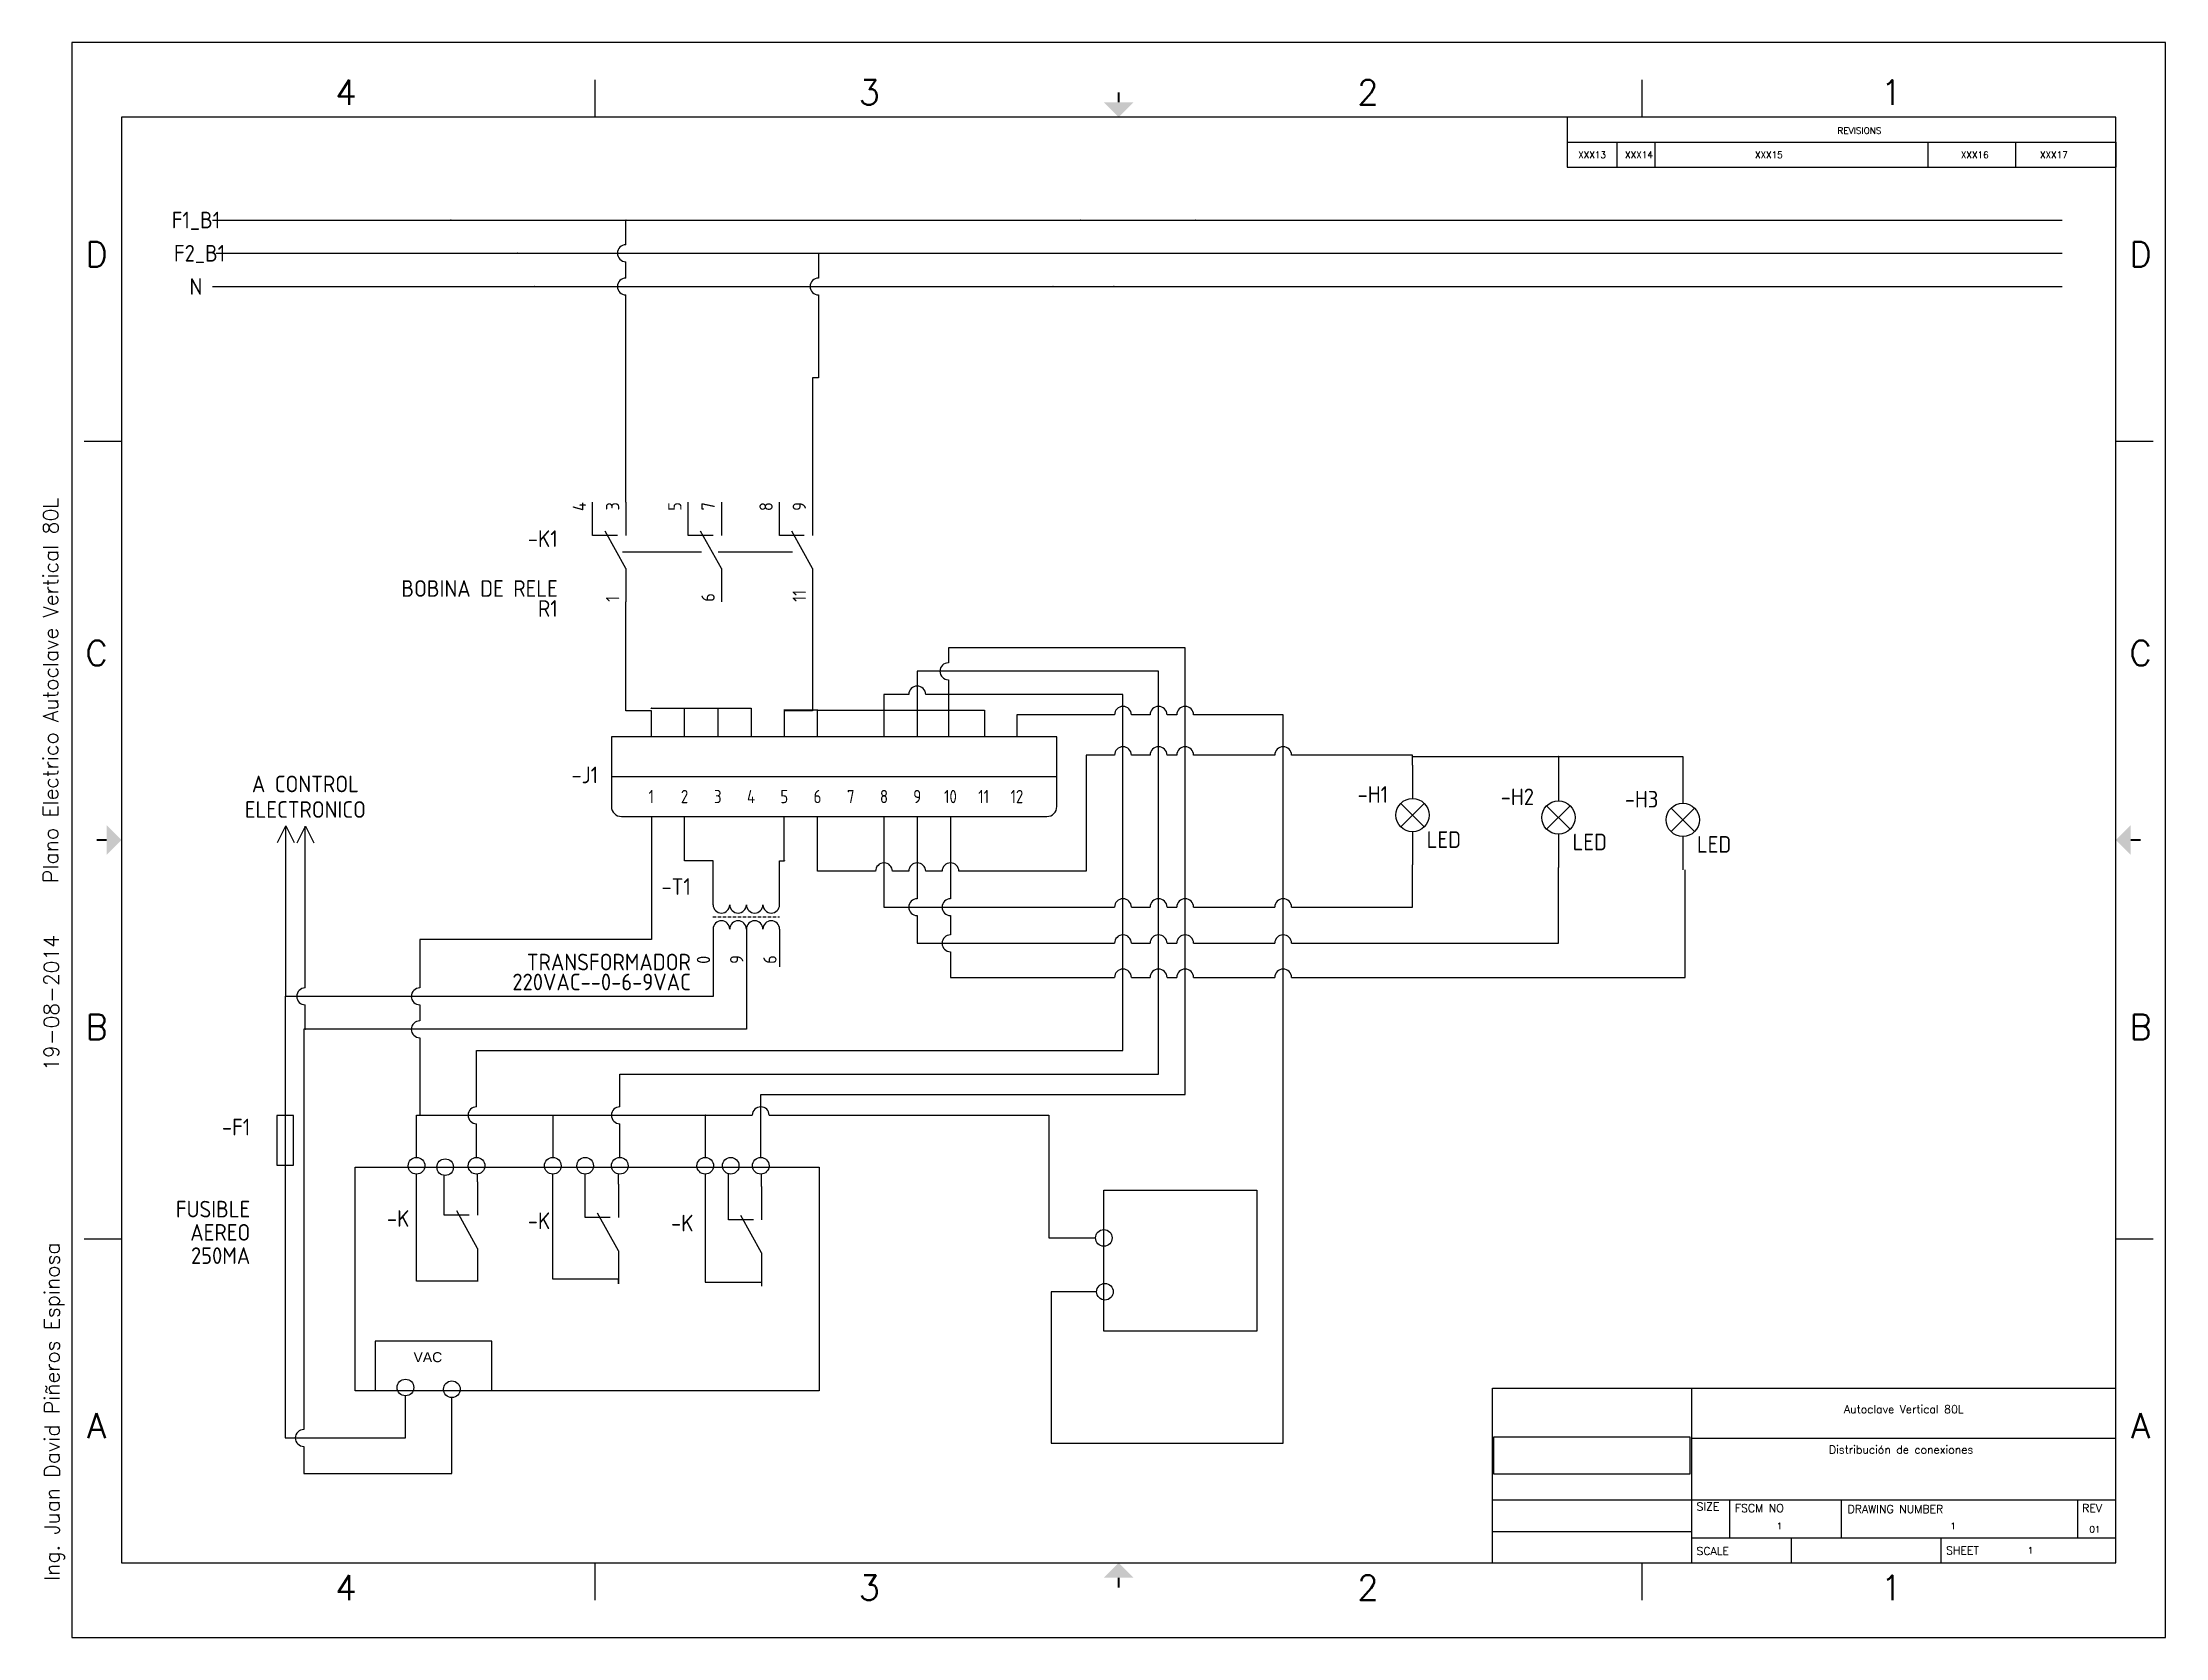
# Model space of a CAD drawing. Header units: inches. Extents: x -8 to 631, y 1 to 481.
import ezdxf
from ezdxf.enums import TextEntityAlignment as Align

# ---------------------------------------------------------------- set-up
doc = ezdxf.new("R2010")
doc.units = ezdxf.units.IN
doc.header["$MEASUREMENT"] = 0
doc.linetypes.add('DASHED', pattern=[0.75, 0.5, -0.25])
for name, color, linetype in [('DESC', 150, 'Continuous'), ('DESCCHILD', 20, 'Continuous'), ('LINK', 9, 'Continuous'), ('MISC', 7, 'Continuous'), ('RED_14_THHN', 20, 'Continuous'), ('SYMS', 7, 'Continuous'), ('TAGS', 150, 'Continuous'), ('TB_LABELS', 1, 'Continuous'), ('TERMS', 123, 'Continuous'), ('Title Block', 7, 'Continuous'), ('Viewport', 7, 'Continuous'), ('WHT_12_THHN', 7, 'Continuous')]:
    doc.layers.add(name, color=color, linetype=linetype)
doc.styles.add('Roman', font='romans')
doc.styles.get("Standard").update_dxf_attribs({"font": 'arial.ttf'})
doc.styles.add('WD', font='romans.shx')
doc.styles.add('WD_IEC', font='ISOCP2.shx', dxfattribs={"width": 0.9, "height": 4})
picture_1 = doc.add_image_def('image1.png', size_in_pixel=(369, 70))

msp = doc.modelspace()

# ---------------------------------------------------------------- texts
msp.add_text('VAC', height=3).set_placement((103.39, 84))
at = {"insert": (98.19, 85.36), "char_height": 0.01, "attachment_point": 1}
msp.add_mtext_dynamic_manual_height_columns('VAC', width=22.4408, gutter_width=0.05, heights=[0], dxfattribs=at)

# ---------------------------------------------------------------- blocks, each defined once
blk = doc.blocks.new('ANSI_border_C')
for p, q in [((20.5, 0.75), (20.5, 2.5)), ((14.25, 0.75), (20.5, 0.75))]:
    blk.add_line(p, q)
at = {"layer": 'Title Block'}
for p, q in [((0, 16), (0, 0)), ((21, 16), (0, 16)), ((21, 0), (21, 16)), ((5.25, 15.25), (5.25, 15.625)), ((15.75, 15.25), (15.75, 15.625)), ((0.5, 15.25), (0.5, 0.75)), ((20.5, 15.25), (0.5, 15.25)), ((15, 15.25), (15, 15)), ((20.5, 0.75), (20.5, 15.25)), ((15, 15), (20.5, 15)), ((0.125, 12), (0.5, 12)), ((20.5, 12), (20.875, 12)), ((0.125, 4), (0.5, 4)), ((20.5, 4), (20.875, 4)), ((0.5, 0.75), (20.5, 0.75)), ((5.25, 0.375), (5.25, 0.75)), ((15.75, 0.375), (15.75, 0.75)), ((0, 0), (21, 0))]:
    blk.add_line(p, q, dxfattribs=at)
at = {"layer": 'Title Block', "const_width": 0.02}
for points in [[(10.5, 15.5), (10.5, 15.4)], [(0.25, 8), (0.35, 8)], [(20.75, 8), (20.65, 8)], [(10.5, 0.5), (10.5, 0.6)]]:
    blk.add_lwpolyline(points, dxfattribs=at)
at = {"layer": 'Title Block'}
for points in [[(10.35, 15.4), (10.65, 15.4), (10.5, 15.25)], [(0.35, 7.85), (0.35, 8.15), (0.5, 8)], [(20.65, 7.85), (20.65, 8.15), (20.5, 8)], [(10.35, 0.6), (10.65, 0.6), (10.5, 0.75)]]:
    blk.add_solid(points, dxfattribs=at)
at = {"layer": 'Title Block', "style": 'Roman'}
for s, p in [('4', (2.75, 15.5)), ('3', (8, 15.5)), ('2', (13, 15.5)), ('1', (18.25, 15.5)), ('D', (0.25, 13.875)), ('D', (20.75, 13.875)), ('C', (0.25, 9.875)), ('C', (20.75, 9.875)), ('B', (0.25, 6.125)), ('B', (20.75, 6.125)), ('A', (0.25, 2.125)), ('A', (20.75, 2.125)), ('4', (2.75, 0.5)), ('3', (8, 0.5)), ('2', (13, 0.5)), ('1', (18.25, 0.5))]:
    blk.add_text(s, height=0.25, dxfattribs=at).set_placement(p, align=Align.MIDDLE_CENTER)
blk.add_text('REVISIONS', height=0.065, dxfattribs=at).set_placement((17.71, 15.083))
blk = doc.blocks.new('ANSI_REVblock_C')
blk.add_line((0, 0), (0, -0.25))
at = {"layer": 'Title Block'}
for p, q in [((-5.5, 0), (0, 0)), ((-5.5, 0), (-5.5, -0.25)), ((-5, -0.25), (-5, 0)), ((-4.62, -0.25), (-4.62, 0)), ((-1.88, -0.25), (-1.88, 0)), ((-1, -0.25), (-1, 0)), ((-5.5, -0.25), (0, -0.25))]:
    blk.add_line(p, q, dxfattribs=at)
at = {"style": 'WD'}
for tag, p in [('ZONE', (-5.391, -0.16)), ('REV', (-4.92, -0.16)), ('DESCRIPTION', (-3.618, -0.16)), ('DATE', (-1.552, -0.16)), ('APPROVED', (-0.759, -0.16))]:
    blk.add_attdef(tag, p, '', height=0.065, dxfattribs=at)
at = {"style": 'WD', "flags": 1}
blk.add_attdef('WD_TB', (-4.505, -0.154), '', height=0.03, dxfattribs=at)
blk = doc.blocks.new('ANSI_tblock_desc_C')
for p, q in [((0, 0), (0, 1.75)), ((-6.25, 0), (0, 0))]:
    blk.add_line(p, q)
at = {"layer": 'Title Block'}
for p, q in [((-6.25, 1.75), (0, 1.75)), ((-6.25, 0), (-6.25, 1.75)), ((-4.25, 0), (-4.25, 1.75)), ((-4.25, 1.25), (0, 1.25)), ((-6.25, 0.63), (0, 0.63)), ((-3.87, 0.25), (-3.87, 0.63)), ((-2.75, 0.25), (-2.75, 0.63)), ((-0.38, 0.25), (-0.38, 0.63)), ((-6.25, 0.315), (-4.25, 0.315)), ((-4.25, 0.25), (0, 0.25)), ((-3.25, 0), (-3.25, 0.25)), ((-1.75, 0), (-1.75, 0.25))]:
    blk.add_line(p, q, dxfattribs=at)
at = {"color": 0, "style": 'Roman', "flags": 8}
for tag, p in [('FNAME', (-20.636, 6.819)), ('REVDATE', (-20.636, 4.106)), ('USER', (-20.636, 1.477))]:
    blk.add_attdef(tag, p, '', height=0.15, rotation=90, dxfattribs=at)
at = {"style": 'WD'}
for tag, p in [('PROJDESC', (-2.125, 1.5)), ('TITLE1', (-2.125, 1.095)), ('TITLE2', (-2.125, 0.785))]:
    blk.add_attdef(tag, text='', height=0.08, dxfattribs=at).set_placement(p, align=Align.CENTER)
at = {"style": 'WD', "flags": 1}
blk.add_attdef('WD_TB', (-5.57, 0.177), '', height=0.086, dxfattribs=at)
at = {"style": 'WD'}
for tag, p in [('SIZE', (-4.162, 0.32)), ('FSCM_NO', (-3.4, 0.337)), ('DWG_NO', (-1.659, 0.337)), ('REV', (-0.265, 0.303)), ('SCALE', (-3.634, 0.069)), ('SHEET', (-0.883, 0.092))]:
    blk.add_attdef(tag, p, '', height=0.065, dxfattribs=at)
at = {"layer": 'TB_LABELS', "style": 'WD'}
for s, p in [('SIZE', (-4.204, 0.604)), ('FSCM NO', (-3.819, 0.588)), ('DRAWING NUMBER', (-2.689, 0.579)), ('REV', (-0.336, 0.588)), ('SCALE', (-4.204, 0.158)), ('SHEET', (-1.701, 0.164))]:
    blk.add_text(s, height=0.08, dxfattribs=at).set_placement(p, align=Align.TOP_LEFT)
blk = doc.blocks.new('HT0_LGENERIC')
at = {"style": 'WD_IEC'}
blk.add_attdef('COLOR', text='', height=2.5, dxfattribs=at).set_placement((0, 0), align=Align.MIDDLE_CENTER)
for tag, p in [('X4_TINY_DOT_DONT_REMOVE', (-2.5, 0)), ('X1_TINY_DOT_DONT_REMOVE', (2.5, 0))]:
    blk.add_attdef(tag, p, '', height=0.002, dxfattribs=at)
at = {"style": 'WD_IEC', "flags": 1}
for tag, p in [('X4TERM01', (-2.5, 0)), ('X1TERM01', (2.5, 0))]:
    blk.add_attdef(tag, p, '', height=0.2, dxfattribs=at)
blk = doc.blocks.new('WDDOT')
for radius in [0.03, 0.0187, 0.00929]:
    blk.add_circle((0, 0), radius)
blk = doc.blocks.new('VCR23R')
for p, q in [((-5, 2.5), (-5, 7.5)), ((0, 7.5), (0, 2.5)), ((-1.25, 2.5), (-5, 2.5)), ((0, -2.5), (-3.125, 3.125)), ((0, -2.5), (0, -7.5))]:
    blk.add_line(p, q)
at = {"style": 'WD_IEC'}
for tag, p in [('INST', (-10.25, 6.75)), ('TAG2', (-10.25, 0.75)), ('LOC', (-10.25, 3.75)), ('XREF', (-10.25, -3.75)), ('DESC1', (-10.25, -6.75)), ('DESC2', (-10.25, -9.75)), ('DESC3', (-10.25, -12.75))]:
    blk.add_attdef(tag, text='', height=2.5, dxfattribs=at).set_placement(p, align=Align.RIGHT)
for tag, p in [('TERM03', (-6, 7.5)), ('TERM02', (-1, 7.5))]:
    blk.add_attdef(tag, text='', height=2, rotation=90, dxfattribs=at).set_placement(p, align=Align.RIGHT)
at = {"style": 'WD_IEC', "flags": 1}
for tag, p, height in [('X2TERM03', (-5, 7.5), 0.32), ('X2TERM02', (0, 7.5), 0.32), ('X4LINK', (-3, 0), 0.32), ('X1LINK', (-0.5, 0), 0.32), ('CONTACT', (4, -3.5), 1), ('FAMILY', (4, -5), 1), ('X8TERM01', (0, -7.5), 0.32)]:
    blk.add_attdef(tag, p, '', height=height, dxfattribs=at)
at = {"style": 'WD_IEC'}
blk.add_attdef('TERM01', (-1, -7.5), '', height=2, rotation=90, dxfattribs=at)
blk = doc.blocks.new('VCN1_1PJ_2604')
at = {"layer": 'SYMS'}
for p, q in [((-12, 12), (-12, -9)), ((122, 12), (-12, 12)), ((122, -9), (122, 12)), ((-12, 0), (122, 0)), ((-9, -12), (119, -12))]:
    blk.add_line(p, q, dxfattribs=at)
for centre, start, end in [((-9, -9), 180, 270), ((119, -9), 270, 0)]:
    blk.add_arc(centre, 3, start, end, dxfattribs=at)
at = {"style": 'WD', "flags": 1}
blk.add_attdef('WD_JUMPERS', (0, 0), '', height=0.01, dxfattribs=at)
at = {"layer": 'SYMS', "linetype": 'Continuous', "style": 'WD_IEC', "width": 0.9, "flags": 8}
for tag, p in [('TERMDESC01J', (-2, 16)), ('TERMDESC02J', (8, 16)), ('TERMDESC03J', (18, 16)), ('TERMDESC04J', (28, 16)), ('TERMDESC05J', (38, 16)), ('TERMDESC06J', (48, 16)), ('TERMDESC07J', (58, 16)), ('TERMDESC08J', (68, 16)), ('TERMDESC09J', (78, 16)), ('TERMDESC10J', (88, 16)), ('TERMDESC11J', (98, 16)), ('TERMDESC12J', (108, 16))]:
    blk.add_attdef(tag, p, '', height=4, rotation=90, dxfattribs=at)
at = {"layer": 'SYMS', "style": 'WD_IEC'}
for tag, p in [('DESC1', (-16, 33)), ('DESC2', (-16, 26)), ('DESC3', (-16, 19)), ('INST', (-16, 12)), ('LOC', (-16, 5)), ('TAG1', (-16, -2)), ('XREF', (-16, -9.82))]:
    blk.add_attdef(tag, text='', height=5, dxfattribs=at).set_placement(p, align=Align.RIGHT)
at = {"layer": 'SYMS', "linetype": 'Continuous', "style": 'WD_IEC', "width": 0.9, "flags": 8}
for tag, p in [('X2WIRE01J', (2, 16)), ('X2WIRE02J', (12, 16)), ('X2WIRE03J', (22, 16)), ('X2WIRE04J', (32, 16)), ('X2WIRE05J', (42, 16)), ('X2WIRE06J', (52, 16)), ('X2WIRE07J', (62, 16)), ('X2WIRE08J', (72, 16)), ('X2WIRE09J', (82, 16)), ('X2WIRE10J', (92, 16)), ('X2WIRE11J', (102, 16)), ('X2WIRE12J', (112, 16))]:
    blk.add_attdef(tag, text='', height=4, rotation=90, dxfattribs=at).set_placement(p, align=Align.TOP_LEFT)
at = {"layer": 'SYMS', "linetype": 'Continuous', "style": 'WD_IEC', "width": 0.9}
for tag, flags, p in [('TERM01J', 9, (0, 6)), ('TERM02J', 9, (10, 6)), ('TERM03J', 9, (20, 6)), ('TERM04J', 9, (30, 6)), ('TERM05J', 9, (40, 6)), ('TERM06J', 9, (50, 6)), ('TERM07J', 9, (60, 6)), ('TERM08J', 9, (70, 6)), ('TERM09J', 9, (80, 6)), ('TERM10J', 9, (90, 6)), ('TERM11J', 9, (100, 6)), ('TERM12J', 9, (110, 6)), ('TERM01P', 8, (0, -6)), ('TERM02P', 8, (10, -6)), ('TERM03P', 8, (20, -6)), ('TERM04P', 8, (30, -6)), ('TERM05P', 8, (40, -6)), ('TERM06P', 8, (50, -6)), ('TERM07P', 8, (60, -6)), ('TERM08P', 8, (70, -6)), ('TERM09P', 8, (80, -6)), ('TERM10P', 8, (90, -6)), ('TERM11P', 8, (100, -6)), ('TERM12P', 8, (110, -6))]:
    blk.add_attdef(tag, text='', height=4, dxfattribs=dict(at, flags=flags)).set_placement(p, align=Align.MIDDLE_CENTER)
at = {"layer": 'SYMS', "style": 'WD_IEC', "flags": 1}
for tag, p in [('X2TERM01J', (0, 12)), ('X2TERM02J', (10, 12)), ('X2TERM03J', (20, 12)), ('X2TERM04J', (30, 12)), ('X2TERM05J', (40, 12)), ('X2TERM06J', (50, 12)), ('X2TERM07J', (60, 12)), ('X2TERM08J', (70, 12)), ('X2TERM09J', (80, 12)), ('X2TERM10J', (90, 12)), ('X2TERM11J', (100, 12)), ('X2TERM12J', (110, 12)), ('X8TERM01P', (0, -12)), ('X8TERM02P', (10, -12)), ('X8TERM03P', (20, -12)), ('X8TERM04P', (30, -12)), ('X8TERM05P', (40, -12)), ('X8TERM06P', (50, -12)), ('X8TERM07P', (60, -12)), ('X8TERM08P', (70, -12)), ('X8TERM09P', (80, -12)), ('X8TERM10P', (90, -12)), ('X8TERM11P', (100, -12)), ('X8TERM12P', (110, -12))]:
    blk.add_attdef(tag, p, '', height=0.02, dxfattribs=at)
at = {"layer": 'SYMS', "color": 7, "style": 'WD_IEC'}
for tag, p in [('X2_TINY_DOT_DONT_REMOVE_01J', (0, 12)), ('X2_TINY_DOT_DONT_REMOVE_02J', (10, 12)), ('X2_TINY_DOT_DONT_REMOVE_03J', (20, 12)), ('X2_TINY_DOT_DONT_REMOVE_04J', (30, 12)), ('X2_TINY_DOT_DONT_REMOVE_05J', (40, 12)), ('X2_TINY_DOT_DONT_REMOVE_06J', (50, 12)), ('X2_TINY_DOT_DONT_REMOVE_07J', (60, 12)), ('X2_TINY_DOT_DONT_REMOVE_08J', (70, 12)), ('X2_TINY_DOT_DONT_REMOVE_09J', (80, 12)), ('X2_TINY_DOT_DONT_REMOVE_10J', (90, 12)), ('X2_TINY_DOT_DONT_REMOVE_11J', (100, 12)), ('X2_TINY_DOT_DONT_REMOVE_12J', (110, 12)), ('X8_TINY_DOT_DONT_REMOVE_01P', (0, -12)), ('X8_TINY_DOT_DONT_REMOVE_02P', (10, -12)), ('X8_TINY_DOT_DONT_REMOVE_03P', (20, -12)), ('X8_TINY_DOT_DONT_REMOVE_04P', (30, -12)), ('X8_TINY_DOT_DONT_REMOVE_05P', (40, -12)), ('X8_TINY_DOT_DONT_REMOVE_06P', (50, -12)), ('X8_TINY_DOT_DONT_REMOVE_07P', (60, -12)), ('X8_TINY_DOT_DONT_REMOVE_08P', (70, -12)), ('X8_TINY_DOT_DONT_REMOVE_09P', (80, -12)), ('X8_TINY_DOT_DONT_REMOVE_10P', (90, -12)), ('X8_TINY_DOT_DONT_REMOVE_11P', (100, -12)), ('X8_TINY_DOT_DONT_REMOVE_12P', (110, -12))]:
    blk.add_attdef(tag, p, '', height=0.0002, dxfattribs=at)
at = {"layer": 'SYMS', "style": 'WD_IEC', "width": 0.9}
for tag, p, flags in [('X1LINK', (126, 0), 1), ('ACE_FLAG', (-2.74, -6.39), 9), ('WDBLKNAM', (-2.59, -3.41), 9), ('GENDER', (-2.3, -9.45), 9), ('FAMILY', (6.31, -7.47), 9)]:
    blk.add_attdef(tag, p, '', height=1, dxfattribs=dict(at, flags=flags))
at = {"layer": 'SYMS', "linetype": 'Continuous', "style": 'WD_IEC', "width": 0.9, "flags": 9}
for tag, p in [('ASSYCODE', (5.96, -9.77)), ('MFG', (6.46, -12.65)), ('CAT', (6.4, -15.35)), ('CATDESC', (6.4, -18.04))]:
    blk.add_attdef(tag, p, '', height=2, dxfattribs=at)
at = {"layer": 'SYMS', "linetype": 'Continuous', "style": 'WD_IEC', "width": 0.9, "flags": 8}
for tag, p in [('TERMDESC01P', (-2, -16)), ('TERMDESC02P', (8, -16)), ('TERMDESC03P', (18, -16)), ('TERMDESC04P', (28, -16)), ('TERMDESC05P', (38, -16)), ('TERMDESC06P', (48, -16)), ('TERMDESC07P', (58, -16)), ('TERMDESC08P', (68, -16)), ('TERMDESC09P', (78, -16)), ('TERMDESC10P', (88, -16)), ('TERMDESC11P', (98, -16)), ('TERMDESC12P', (108, -16))]:
    blk.add_attdef(tag, text='', height=4, rotation=90, dxfattribs=at).set_placement(p, align=Align.RIGHT)
for tag, p in [('X8WIRE01P', (2, -16)), ('X8WIRE02P', (12, -16)), ('X8WIRE03P', (22, -16)), ('X8WIRE04P', (32, -16)), ('X8WIRE05P', (42, -16)), ('X8WIRE06P', (52, -16)), ('X8WIRE07P', (62, -16)), ('X8WIRE08P', (72, -16)), ('X8WIRE09P', (82, -16)), ('X8WIRE10P', (92, -16)), ('X8WIRE11P', (102, -16)), ('X8WIRE12P', (112, -16))]:
    blk.add_attdef(tag, text='', height=4, rotation=90, dxfattribs=at).set_placement(p, align=Align.TOP_RIGHT)
blk = doc.blocks.new('VXF1T4')
for p, q in [((0, 1.84), (0, 7.5)), ((10, 1.84), (10, 7.5)), ((0, -1.83), (0, -7.5)), ((5, -1.83), (5, -7.5)), ((10, -1.83), (10, -7.5))]:
    blk.add_line(p, q)
at = {"linetype": 'DASHED'}
blk.add_line((-0.04, 0), (9.96, 0), dxfattribs=at)
for centre, start, end in [((1.25, 1.84), 180, 0), ((3.75, 1.84), 180, 0), ((6.25, 1.84), 180, 0), ((8.75, 1.84), 180, 0), ((1.25, -1.83), 0, 180), ((3.75, -1.83), 0, 180), ((6.25, -1.83), 0, 180), ((8.75, -1.83), 0, 180)]:
    blk.add_arc(centre, 1.25, start, end)
at = {"style": 'WD_IEC'}
for tag, p in [('INST', (-3.35, 9.32)), ('LOC', (-3.35, 6.32)), ('TAG1', (-3.35, 3.32)), ('RATING1', (-3.35, -0.73)), ('DESC1', (-3.35, -8.03)), ('DESC2', (-3.35, -11.03)), ('DESC3', (-3.35, -14.03))]:
    blk.add_attdef(tag, text='', height=2.5, dxfattribs=at).set_placement(p, align=Align.RIGHT)
for tag, p in [('TERM01', (-0.41, 6.84)), ('TERM02', (9.59, 6.84))]:
    blk.add_attdef(tag, text='', height=2, rotation=90, dxfattribs=at).set_placement(p, align=Align.RIGHT)
at = {"style": 'WD_IEC', "flags": 1}
for tag, p, height in [('X2TERM01', (0, 7.5), 0.32), ('X2TERM02', (10, 7.5), 0.32), ('MFG', (10.43, 4.7), 1.5), ('CAT', (10.43, 2.2), 1.5), ('ASSYCODE', (10.38, -2.91), 1), ('FAMILY', (10.38, -4.45), 1), ('CATDESC', (10.38, -5.95), 1), ('X8TERM03', (0, -7.5), 0.32), ('X8TERM05', (5, -7.5), 0.32), ('X8TERM04', (10, -7.5), 0.32)]:
    blk.add_attdef(tag, p, '', height=height, dxfattribs=at)
at = {"style": 'WD_IEC'}
for tag, p in [('TERM03', (-0.46, -7.06)), ('TERM05', (4.54, -7.06)), ('TERM04', (9.54, -7.06))]:
    blk.add_attdef(tag, p, '', height=2, rotation=90, dxfattribs=at)
at = {"lineweight": 15, "style": 'WD_IEC'}
blk.add_attdef('XREF', text='', height=2.5, dxfattribs=at).set_placement((-3.35, -5.03), align=Align.RIGHT)
blk = doc.blocks.new('VT0_02')
blk.add_circle((0, 0), 1.25)
at = {"style": 'WD_IEC', "flags": 1}
for tag, p in [('X4TERM01', (-1.25, 0)), ('X2TERM01', (0, 1.25)), ('X1TERM01', (1.25, 0)), ('X8TERM01', (0, -1.25))]:
    blk.add_attdef(tag, p, '', height=0.32, dxfattribs=at)
blk = doc.blocks.new('VLT1H25')
for p, q in [((0, 7.5), (0, 2.5)), ((-1.77, -1.77), (1.77, 1.77)), ((1.77, -1.77), (-1.77, 1.77)), ((0, -2.5), (0, -7.5))]:
    blk.add_line(p, q)
blk.add_circle((0, 0), 2.5)
at = {"style": 'WD_IEC'}
for tag, p in [('INST', (-3.67, 7.86)), ('LOC', (-3.67, 4.86)), ('TAG1', (-3.67, 1.86)), ('DESC1', (-3.32, -5.22)), ('DESC2', (-3.32, -8.22)), ('DESC3', (-3.32, -11.22))]:
    blk.add_attdef(tag, text='', height=2.5, dxfattribs=at).set_placement(p, align=Align.RIGHT)
blk.add_attdef('TERM01', text='', height=2, rotation=90, dxfattribs=at).set_placement((-0.99, 7.39), align=Align.RIGHT)
at = {"style": 'WD_IEC', "flags": 1}
for tag, p, height in [('X2TERM01', (0, 7.5), 0.32), ('X8TERM02', (0, -7.5), 0.32), ('ASSYCODE', (2.72, -7.44), 1), ('FAMILY', (2.72, -8.94), 1), ('CATDESC', (2.72, -10.44), 1)]:
    blk.add_attdef(tag, p, '', height=height, dxfattribs=at)
at = {"style": 'WD_IEC', "flags": 9}
for tag, p in [('MFG', (6.1, 5.14)), ('CAT', (6.1, 2.64))]:
    blk.add_attdef(tag, text='', height=1.5, dxfattribs=at).set_placement(p, align=Align.RIGHT)
at = {"lineweight": 15, "style": 'WD_IEC'}
blk.add_attdef('XREF', text='', height=2.5, dxfattribs=at).set_placement((-3.32, -2.22), align=Align.RIGHT)
at = {"style": 'WD_IEC'}
blk.add_attdef('TERM02', (-1, -7.5), '', height=2, rotation=90, dxfattribs=at)
at = {"lineweight": 15, "style": 'WD_IEC'}
blk.add_attdef('TYPE', (2.13, -4.94), '', height=2.5, dxfattribs=at)
at = {"style": 'WD_IEC', "width": 0.9}
blk.add_attdef('WDTAGALT', text='', height=2.5, dxfattribs=at).set_placement((-3.32, -14.22), align=Align.RIGHT)
blk = doc.blocks.new('VFU1')
blk.add_line((0, 7.5), (0, -7.5))
blk.add_lwpolyline([(-1.25, 3.75), (-1.25, -3.75), (1.25, -3.75), (1.25, 3.75)], close=True)
at = {"style": 'WD_IEC'}
for tag, p in [('INST', (-5.25, 7.75)), ('LOC', (-5.25, 4.25)), ('TAG1', (-5.25, 0.75)), ('RATING1', (-5.25, -3.75)), ('XREF', (-5.25, -7.75)), ('DESC1', (-5.25, -11.6)), ('DESC2', (-5.25, -15.1)), ('DESC3', (-5.25, -18.6))]:
    blk.add_attdef(tag, text='', height=2.5, dxfattribs=at).set_placement(p, align=Align.RIGHT)
blk.add_attdef('TERM01', text='', height=2, rotation=90, dxfattribs=at).set_placement((-1, 7.5), align=Align.RIGHT)
at = {"style": 'WD_IEC', "flags": 1}
for tag, p, height in [('X2TERM01', (0, 7.5), 0.32), ('MFG', (2.75, 6.5), 1.5), ('CAT', (2.75, 4), 1.5), ('X4LINK', (-1.25, 0), 0.32), ('X1LINK', (1.25, 0), 0.32), ('ASSYCODE', (2.25, -4), 1), ('FAMILY', (2.25, -5.5), 1), ('CATDESC', (2.25, -7), 1), ('X8TERM02', (0, -7.5), 0.32)]:
    blk.add_attdef(tag, p, '', height=height, dxfattribs=at)
at = {"style": 'WD_IEC'}
blk.add_attdef('TERM02', (-1, -7.5), '', height=2, rotation=90, dxfattribs=at)
blk = doc.blocks.new('HA1X2')
blk.add_lwpolyline([(-1.25, -2.5), (0, 0), (1.25, -2.5)])
at = {"style": 'WD_IEC', "flags": 8}
for tag, p in [('DESC1', (0, 5.1)), ('DESC2', (0, 1.25))]:
    blk.add_attdef(tag, text='', height=2.5, dxfattribs=at).set_placement(p, align=Align.CENTER)
at = {"style": 'WD_IEC', "flags": 1}
blk.add_attdef('X8TERM01', (0, 0), '', height=0.32, dxfattribs=at)

# ---------------------------------------------------------------- linework, layer by layer
for points in [[(85.8, 142.67), (225.41, 142.67), (225.41, 75.34), (85.8, 75.34)], [(311.08, 135.76), (357.14, 135.76), (357.14, 93.36), (311.08, 93.36)], [(91.89, 75.52), (126.92, 75.52), (126.92, 90.28), (91.89, 90.28)]]:
    msp.add_lwpolyline(points, close=True)
at = {"layer": 'LINK'}
for points in [[(166.28, 327.81), (190.01, 327.81)], [(195.01, 327.81), (217.46, 327.81)]]:
    msp.add_lwpolyline(points, dxfattribs=at)
at = {"layer": 'RED_14_THHN'}
for p, q in [((44.01, 417.69), (319.75, 417.69)), ((225.24, 417.69), (225.24, 410.23)), ((319.02, 417.69), (599.43, 417.69)), ((225.24, 405.15), (225.24, 380.25)), ((225.24, 380.25), (223.46, 380.25)), ((223.46, 380.25), (223.46, 342.81)), ((223.46, 312.81), (223.46, 280.01)), ((224.94, 280.24), (214.94, 280.24)), ((223.46, 280.01), (214.94, 280.01)), ((214.94, 280.01), (214.94, 272.21)), ((224.94, 272.21), (224.94, 280.24)), ((224.94, 280.24), (275.16, 280.24)), ((275.16, 280.24), (275.16, 272.21))]:
    msp.add_line(p, q, dxfattribs=at)
msp.add_arc((225.24, 407.69), 2.54, 90, 270, dxfattribs=at)
at = {"layer": 'WHT_12_THHN'}
for p, q in [((42.92, 427.69), (319.78, 427.69)), ((167.28, 420.23), (167.28, 427.69)), ((319.84, 427.69), (599.43, 427.69)), ((167.28, 410.23), (167.28, 415.15)), ((42.92, 407.69), (319.29, 407.69)), ((167.28, 342.81), (167.28, 405.15)), ((318.2, 407.69), (599.43, 407.69)), ((167.28, 280.01), (167.28, 312.81)), ((335.55, 298.91), (264.3, 298.91)), ((264.3, 298.91), (264.3, 294.44)), ((335.55, 164.51), (335.55, 298.91)), ((327.56, 291.9), (254.94, 291.9)), ((254.94, 291.9), (254.94, 272.21)), ((264.3, 289.36), (264.3, 272.21)), ((327.56, 170.66), (327.56, 291.9)), ((252.4, 284.91), (244.94, 284.91)), ((244.94, 284.91), (244.94, 272.21)), ((316.85, 284.91), (257.48, 284.91)), ((316.85, 177.79), (316.85, 284.91)), ((174.94, 280.01), (167.28, 280.01)), ((174.94, 280.77), (194.94, 280.77)), ((174.94, 272.21), (174.94, 280.01)), ((184.94, 272.21), (184.94, 280.77)), ((194.94, 280.77), (194.94, 272.21)), ((194.94, 280.77), (204.94, 280.77)), ((204.94, 280.77), (204.94, 272.21)), ((314.31, 278.79), (284.94, 278.79)), ((284.94, 278.79), (284.94, 272.21)), ((325.02, 278.79), (319.39, 278.79)), ((333.01, 278.79), (330.1, 278.79)), ((365.05, 278.79), (338.09, 278.79)), ((365.05, 59.58), (365.05, 278.79)), ((305.81, 266.65), (305.81, 231.7)), ((314.31, 266.65), (305.81, 266.65)), ((325.02, 266.65), (319.39, 266.65)), ((333.01, 266.65), (330.1, 266.65)), ((362.51, 266.65), (338.09, 266.65)), ((403.96, 266.65), (367.59, 266.65)), ((403.96, 263.62), (403.96, 266.65)), ((403.96, 266.26), (447.86, 266.26)), ((447.86, 266.26), (447.86, 262.9)), ((447.86, 266.26), (485.28, 266.26)), ((485.28, 266.26), (485.28, 262.18)), ((64.95, 194.07), (64.95, 245.42)), ((70.8, 196.61), (70.8, 245.3)), ((174.94, 248.21), (174.94, 211.23)), ((184.94, 234.87), (184.94, 248.21)), ((214.94, 234.87), (214.94, 248.21)), ((224.94, 231.7), (224.94, 248.21)), ((244.94, 248.21), (244.94, 220.92)), ((254.94, 248.21), (254.94, 223.46)), ((264.94, 248.21), (264.94, 223.46)), ((193.53, 234.87), (184.94, 234.87)), ((193.53, 232.97), (193.53, 234.87)), ((213.53, 232.97), (213.53, 234.87)), ((213.53, 234.87), (214.94, 234.87)), ((242.4, 231.7), (224.94, 231.7)), ((252.4, 231.7), (247.48, 231.7)), ((262.4, 231.7), (257.48, 231.7)), ((305.81, 231.7), (267.48, 231.7)), ((403.96, 220.92), (403.96, 233.62)), ((447.86, 210.04), (447.86, 232.9)), ((486, 199.75), (486, 232.18)), ((244.94, 220.92), (314.31, 220.92)), ((254.94, 218.38), (254.94, 210.04)), ((264.94, 218.38), (264.94, 212.58)), ((319.39, 220.92), (325.02, 220.92)), ((330.1, 220.92), (333.01, 220.92)), ((338.09, 220.92), (362.51, 220.92)), ((367.59, 220.92), (403.96, 220.92)), ((174.94, 211.23), (105.26, 211.23)), ((105.26, 211.23), (105.26, 196.61)), ((254.94, 210.04), (314.31, 210.04)), ((264.94, 207.5), (264.94, 199.75)), ((319.39, 210.04), (325.02, 210.04)), ((330.1, 210.04), (333.01, 210.04)), ((338.09, 210.04), (362.51, 210.04)), ((367.59, 210.04), (447.86, 210.04)), ((193.53, 202.97), (193.53, 194.07)), ((203.53, 202.97), (203.53, 184.16)), ((264.94, 199.75), (314.31, 199.75)), ((319.39, 199.75), (325.02, 199.75)), ((330.1, 199.75), (333.01, 199.75)), ((338.09, 199.75), (362.51, 199.75)), ((367.59, 199.75), (486, 199.75)), ((193.53, 194.07), (64.76, 194.07)), ((64.76, 194.07), (64.76, 165.75)), ((70.8, 184.16), (70.8, 191.53)), ((105.26, 191.53), (105.26, 186.7)), ((203.53, 184.16), (70.36, 184.16)), ((70.36, 184.16), (70.36, 63.72)), ((105.26, 181.62), (105.26, 158.29)), ((122.36, 160.83), (122.36, 177.79)), ((122.36, 177.79), (316.85, 177.79)), ((165.45, 160.83), (165.45, 170.66)), ((165.45, 170.66), (327.56, 170.66)), ((207.85, 145.59), (207.85, 164.51)), ((207.85, 164.51), (335.55, 164.51)), ((104.29, 145.59), (104.29, 158.29)), ((104.29, 158.29), (145.29, 158.29)), ((122.36, 145.59), (122.36, 155.75)), ((145.29, 158.29), (145.29, 145.59)), ((145.29, 158.29), (191.17, 158.29)), ((165.45, 145.59), (165.45, 155.75)), ((191.17, 158.29), (191.17, 145.59)), ((191.17, 158.29), (205.31, 158.29)), ((210.39, 158.29), (294.53, 158.29)), ((294.53, 158.29), (294.53, 121.39)), ((104.29, 108.38), (104.29, 140.59)), ((122.64, 138.24), (122.64, 140.59)), ((145.29, 109.01), (145.29, 140.59)), ((155.03, 137.54), (155.03, 140.59)), ((165.03, 137.54), (165.03, 140.59)), ((191.17, 140.59), (191.17, 108.09)), ((198.13, 136.85), (198.13, 140.59)), ((208.13, 136.85), (208.13, 140.59)), ((64.76, 135.75), (64.76, 61.18)), ((112.64, 138.24), (112.64, 140.17)), ((294.53, 121.39), (308.58, 121.39)), ((165.03, 109.01), (145.29, 109.01)), ((165.03, 107.54), (165.03, 109.01)), ((122.64, 108.38), (104.29, 108.38)), ((122.64, 108.24), (122.64, 108.38)), ((191.17, 108.09), (208.13, 108.09)), ((208.13, 108.09), (208.13, 106.85)), ((308.92, 105.2), (295.25, 105.2)), ((295.25, 105.2), (295.25, 59.58)), ((100.96, 61.18), (100.96, 73.88)), ((114.92, 50.48), (114.92, 73.34)), ((64.76, 61.18), (100.96, 61.18)), ((70.36, 58.64), (70.36, 50.48)), ((295.25, 59.58), (365.05, 59.58)), ((70.36, 50.48), (114.92, 50.48))]:
    msp.add_line(p, q, dxfattribs=at)
for centre, start, end in [((167.28, 417.69), 90, 270), ((167.28, 407.69), 90, 270), ((264.3, 291.9), 90, 270), ((254.94, 284.91), 0, 180), ((316.85, 278.79), 0, 180), ((327.56, 278.79), 0, 180), ((335.55, 278.79), 0, 180), ((316.85, 266.65), 0, 180), ((327.56, 266.65), 0, 180), ((335.55, 266.65), 0, 180), ((365.05, 266.65), 0, 180), ((244.94, 231.7), 0, 180), ((254.94, 231.7), 0, 180), ((264.94, 231.7), 0, 180), ((254.94, 220.92), 90, 270), ((264.94, 220.92), 90, 270), ((316.85, 220.92), 0, 180), ((327.56, 220.92), 0, 180), ((335.55, 220.92), 0, 180), ((365.05, 220.92), 0, 180), ((264.94, 210.04), 90, 270), ((316.85, 210.04), 0, 180), ((327.56, 210.04), 0, 180), ((335.55, 210.04), 0, 180), ((365.05, 210.04), 0, 180), ((316.85, 199.75), 0, 180), ((327.56, 199.75), 0, 180), ((335.55, 199.75), 0, 180), ((365.05, 199.75), 0, 180), ((70.8, 194.07), 90, 270), ((105.26, 194.07), 90, 270), ((105.26, 184.16), 90, 270), ((122.36, 158.29), 90, 270), ((165.45, 158.29), 90, 270), ((207.85, 158.29), 0, 180), ((70.36, 61.18), 90, 270)]:
    msp.add_arc(centre, 2.54, start, end, dxfattribs=at)

# ---------------------------------------------------------------- block references
at = {"xscale": 30, "yscale": 30, "zscale": 30}
msp.add_blockref('ANSI_REVblock_C', (615.54, 451.13), dxfattribs=at).add_auto_attribs({'ZONE': 'XXX13', 'REV': 'XXX14', 'DESCRIPTION': 'XXX15', 'DATE': 'XXX16', 'APPROVED': 'XXX17'})
ref = msp.add_blockref('ANSI_tblock_desc_C', (615.54, 23.63), dxfattribs=dict(xscale=30, yscale=30, zscale=30))
ref.add_attrib('PROJDESC', 'Autoclave Vertical 80L', dxfattribs={"height": 2.4, "style": 'WD'}).set_placement((551.79, 68.63), align=Align.CENTER)
ref.add_attrib('TITLE1', 'Distribución de conexiones ', dxfattribs={"height": 2.4, "style": 'WD'}).set_placement((551.79, 56.48), align=Align.CENTER)
ref.add_attrib('FSCM_NO', '1', (513.53, 33.72), dxfattribs={"height": 1.95, "style": 'WD'})
ref.add_attrib('DWG_NO', '1', (565.78, 33.72), dxfattribs={"height": 1.95, "style": 'WD'})
ref.add_attrib('REV', '01', (607.6, 32.72), dxfattribs={"height": 1.95, "style": 'WD'})
ref.add_attrib('SHEET', '1', (589.05, 26.4), dxfattribs={"height": 1.95, "style": 'WD'})
ref.add_attrib('FNAME', 'Plano Electrico Autoclave Vertical 80L', (-3.55, 228.21), dxfattribs={"color": 0, "height": 4.5, "rotation": 90, "style": 'Roman', "flags": 8})
ref.add_attrib('REVDATE', '19-08-2014', (-3.32, 171.67), dxfattribs={"color": 0, "height": 4.5, "rotation": 90, "style": 'Roman', "flags": 8})
ref.add_attrib('USER', 'Ing. Juan David Piñeros Espinosa', (-3.17, 18.21), dxfattribs={"color": 0, "height": 4.5, "rotation": 90, "style": 'Roman', "flags": 8})
ref = msp.add_blockref('VCN1_1PJ_2604', (174.94, 260.21))
ref.add_attrib('TAG1', '-J1', dxfattribs={"layer": 'TAGS', "height": 5, "style": 'WD_IEC'}).set_placement((158.94, 258.21), align=Align.RIGHT)
ref.add_attrib('X8_TINY_DOT_DONT_REMOVE_01P', '.', (174.94, 248.21), dxfattribs={"layer": 'MISC', "color": 7, "height": 0.0002, "style": 'WD_IEC'})
ref.add_attrib('X2_TINY_DOT_DONT_REMOVE_01J', '.', (174.94, 272.21), dxfattribs={"layer": 'MISC', "color": 7, "height": 0.0002, "style": 'WD_IEC'})
ref.add_attrib('TERM01P', '1', dxfattribs={"layer": 'TERMS', "linetype": 'Continuous', "height": 4, "style": 'WD_IEC', "width": 0.9, "flags": 8}).set_placement((174.94, 254.21), align=Align.MIDDLE_CENTER)
ref.add_attrib('X8_TINY_DOT_DONT_REMOVE_02P', '.', (184.94, 248.21), dxfattribs={"layer": 'MISC', "color": 7, "height": 0.0002, "style": 'WD_IEC'})
ref.add_attrib('X2_TINY_DOT_DONT_REMOVE_02J', '.', (184.94, 272.21), dxfattribs={"layer": 'MISC', "color": 7, "height": 0.0002, "style": 'WD_IEC'})
ref.add_attrib('TERM02P', '2', dxfattribs={"layer": 'TERMS', "linetype": 'Continuous', "height": 4, "style": 'WD_IEC', "width": 0.9, "flags": 8}).set_placement((184.94, 254.21), align=Align.MIDDLE_CENTER)
ref.add_attrib('X8_TINY_DOT_DONT_REMOVE_03P', '.', (194.94, 248.21), dxfattribs={"layer": 'MISC', "color": 7, "height": 0.0002, "style": 'WD_IEC'})
ref.add_attrib('X2_TINY_DOT_DONT_REMOVE_03J', '.', (194.94, 272.21), dxfattribs={"layer": 'MISC', "color": 7, "height": 0.0002, "style": 'WD_IEC'})
ref.add_attrib('TERM03P', '3', dxfattribs={"layer": 'TERMS', "linetype": 'Continuous', "height": 4, "style": 'WD_IEC', "width": 0.9, "flags": 8}).set_placement((194.94, 254.21), align=Align.MIDDLE_CENTER)
ref.add_attrib('X8_TINY_DOT_DONT_REMOVE_04P', '.', (204.94, 248.21), dxfattribs={"layer": 'MISC', "color": 7, "height": 0.0002, "style": 'WD_IEC'})
ref.add_attrib('X2_TINY_DOT_DONT_REMOVE_04J', '.', (204.94, 272.21), dxfattribs={"layer": 'MISC', "color": 7, "height": 0.0002, "style": 'WD_IEC'})
ref.add_attrib('TERM04P', '4', dxfattribs={"layer": 'TERMS', "linetype": 'Continuous', "height": 4, "style": 'WD_IEC', "width": 0.9, "flags": 8}).set_placement((204.94, 254.21), align=Align.MIDDLE_CENTER)
ref.add_attrib('X8_TINY_DOT_DONT_REMOVE_05P', '.', (214.94, 248.21), dxfattribs={"layer": 'MISC', "color": 7, "height": 0.0002, "style": 'WD_IEC'})
ref.add_attrib('X2_TINY_DOT_DONT_REMOVE_05J', '.', (214.94, 272.21), dxfattribs={"layer": 'MISC', "color": 7, "height": 0.0002, "style": 'WD_IEC'})
ref.add_attrib('TERM05P', '5', dxfattribs={"layer": 'TERMS', "linetype": 'Continuous', "height": 4, "style": 'WD_IEC', "width": 0.9, "flags": 8}).set_placement((214.94, 254.21), align=Align.MIDDLE_CENTER)
ref.add_attrib('X8_TINY_DOT_DONT_REMOVE_06P', '.', (224.94, 248.21), dxfattribs={"layer": 'MISC', "color": 7, "height": 0.0002, "style": 'WD_IEC'})
ref.add_attrib('X2_TINY_DOT_DONT_REMOVE_06J', '.', (224.94, 272.21), dxfattribs={"layer": 'MISC', "color": 7, "height": 0.0002, "style": 'WD_IEC'})
ref.add_attrib('TERM06P', '6', dxfattribs={"layer": 'TERMS', "linetype": 'Continuous', "height": 4, "style": 'WD_IEC', "width": 0.9, "flags": 8}).set_placement((224.94, 254.21), align=Align.MIDDLE_CENTER)
ref.add_attrib('X8_TINY_DOT_DONT_REMOVE_07P', '.', (234.94, 248.21), dxfattribs={"layer": 'MISC', "color": 7, "height": 0.0002, "style": 'WD_IEC'})
ref.add_attrib('X2_TINY_DOT_DONT_REMOVE_07J', '.', (234.94, 272.21), dxfattribs={"layer": 'MISC', "color": 7, "height": 0.0002, "style": 'WD_IEC'})
ref.add_attrib('TERM07P', '7', dxfattribs={"layer": 'TERMS', "linetype": 'Continuous', "height": 4, "style": 'WD_IEC', "width": 0.9, "flags": 8}).set_placement((234.94, 254.21), align=Align.MIDDLE_CENTER)
ref.add_attrib('X8_TINY_DOT_DONT_REMOVE_08P', '.', (244.94, 248.21), dxfattribs={"layer": 'MISC', "color": 7, "height": 0.0002, "style": 'WD_IEC'})
ref.add_attrib('X2_TINY_DOT_DONT_REMOVE_08J', '.', (244.94, 272.21), dxfattribs={"layer": 'MISC', "color": 7, "height": 0.0002, "style": 'WD_IEC'})
ref.add_attrib('TERM08P', '8', dxfattribs={"layer": 'TERMS', "linetype": 'Continuous', "height": 4, "style": 'WD_IEC', "width": 0.9, "flags": 8}).set_placement((244.94, 254.21), align=Align.MIDDLE_CENTER)
ref.add_attrib('X8_TINY_DOT_DONT_REMOVE_09P', '.', (254.94, 248.21), dxfattribs={"layer": 'MISC', "color": 7, "height": 0.0002, "style": 'WD_IEC'})
ref.add_attrib('X2_TINY_DOT_DONT_REMOVE_09J', '.', (254.94, 272.21), dxfattribs={"layer": 'MISC', "color": 7, "height": 0.0002, "style": 'WD_IEC'})
ref.add_attrib('TERM09P', '9', dxfattribs={"layer": 'TERMS', "linetype": 'Continuous', "height": 4, "style": 'WD_IEC', "width": 0.9, "flags": 8}).set_placement((254.94, 254.21), align=Align.MIDDLE_CENTER)
ref.add_attrib('X8_TINY_DOT_DONT_REMOVE_10P', '.', (264.94, 248.21), dxfattribs={"layer": 'MISC', "color": 7, "height": 0.0002, "style": 'WD_IEC'})
ref.add_attrib('X2_TINY_DOT_DONT_REMOVE_10J', '.', (264.94, 272.21), dxfattribs={"layer": 'MISC', "color": 7, "height": 0.0002, "style": 'WD_IEC'})
ref.add_attrib('TERM10P', '10', dxfattribs={"layer": 'TERMS', "linetype": 'Continuous', "height": 4, "style": 'WD_IEC', "width": 0.9, "flags": 8}).set_placement((264.94, 254.21), align=Align.MIDDLE_CENTER)
ref.add_attrib('X8_TINY_DOT_DONT_REMOVE_11P', '.', (274.94, 248.21), dxfattribs={"layer": 'MISC', "color": 7, "height": 0.0002, "style": 'WD_IEC'})
ref.add_attrib('X2_TINY_DOT_DONT_REMOVE_11J', '.', (274.94, 272.21), dxfattribs={"layer": 'MISC', "color": 7, "height": 0.0002, "style": 'WD_IEC'})
ref.add_attrib('TERM11P', '11', dxfattribs={"layer": 'TERMS', "linetype": 'Continuous', "height": 4, "style": 'WD_IEC', "width": 0.9, "flags": 8}).set_placement((274.94, 254.21), align=Align.MIDDLE_CENTER)
ref.add_attrib('X8_TINY_DOT_DONT_REMOVE_12P', '.', (284.94, 248.21), dxfattribs={"layer": 'MISC', "color": 7, "height": 0.0002, "style": 'WD_IEC'})
ref.add_attrib('X2_TINY_DOT_DONT_REMOVE_12J', '.', (284.94, 272.21), dxfattribs={"layer": 'MISC', "color": 7, "height": 0.0002, "style": 'WD_IEC'})
ref.add_attrib('TERM12P', '12', dxfattribs={"layer": 'TERMS', "linetype": 'Continuous', "height": 4, "style": 'WD_IEC', "width": 0.9, "flags": 8}).set_placement((284.94, 254.21), align=Align.MIDDLE_CENTER)
at = {"layer": 'SYMS'}
ref = msp.add_blockref('HT0_LGENERIC', (37.92, 427.69), dxfattribs=dict(at, xscale=2, yscale=2, zscale=2))
ref.add_attrib('X4_TINY_DOT_DONT_REMOVE', '.', (35.63, 427.69), dxfattribs={"layer": 'MISC', "height": 0.004, "style": 'WD_IEC'})
ref.add_attrib('X1_TINY_DOT_DONT_REMOVE', '.|', (40.22, 427.69), dxfattribs={"layer": 'MISC', "height": 0.004, "style": 'WD_IEC'})
ref.add_attrib('COLOR', 'F1_B1', dxfattribs={"layer": 'MISC', "height": 5, "style": 'WD_IEC'}).set_placement((37.92, 427.69), align=Align.MIDDLE_CENTER)
at = {"layer": 'SYMS', "xscale": 2, "yscale": 2, "zscale": 2}
for name, p in [('WDDOT', (114.6, 427.69)), ('WDDOT', (167.28, 427.69)), ('WDDOT', (304.04, 427.69)), ('WDDOT', (338.72, 427.69)), ('WDDOT', (134.6, 417.69)), ('WDDOT', (225.24, 417.69)), ('WDDOT', (358.72, 417.69)), ('WDDOT', (139.84, 407.69)), ('WDDOT', (295.81, 407.69)), ('WDDOT', (314.09, 407.69)), ('WDDOT', (174.94, 280.77)), ('WDDOT', (184.94, 280.77)), ('WDDOT', (194.94, 280.77)), ('WDDOT', (214.94, 280.24)), ('WDDOT', (224.94, 280.24)), ('WDDOT', (447.86, 266.26)), ('HA1X2', (64.95, 245.42)), ('WDDOT', (214.94, 234.87)), ('WDDOT', (64.95, 194.07)), ('WDDOT', (70.8, 184.16)), ('WDDOT', (105.26, 158.29)), ('WDDOT', (145.29, 158.29)), ('WDDOT', (191.17, 158.29)), ('VT0_02', (104.29, 143.09)), ('VT0_02', (112.91, 142.67)), ('VT0_02', (122.36, 143.09)), ('VT0_02', (145.29, 143.09)), ('VT0_02', (155.02, 143.09)), ('VT0_02', (165.45, 143.09)), ('VT0_02', (191.17, 143.09)), ('VT0_02', (198.81, 143.09)), ('VT0_02', (207.85, 143.09)), ('VT0_02', (311.08, 121.39)), ('VT0_02', (311.42, 105.2)), ('VT0_02', (100.96, 76.38)), ('VT0_02', (114.92, 75.84))]:
    msp.add_blockref(name, p, dxfattribs=at)
at = {"layer": 'SYMS'}
ref = msp.add_blockref('HT0_LGENERIC', (39.01, 417.69), dxfattribs=dict(at, xscale=2, yscale=2, zscale=2))
ref.add_attrib('X4_TINY_DOT_DONT_REMOVE', '.', (36.06, 417.69), dxfattribs={"layer": 'MISC', "height": 0.004, "style": 'WD_IEC'})
ref.add_attrib('X1_TINY_DOT_DONT_REMOVE', '.', (41.95, 417.69), dxfattribs={"layer": 'MISC', "height": 0.004, "style": 'WD_IEC'})
ref.add_attrib('COLOR', 'F2_B1', dxfattribs={"layer": 'MISC', "height": 5, "style": 'WD_IEC'}).set_placement((39.01, 417.69), align=Align.MIDDLE_CENTER)
ref = msp.add_blockref('HT0_LGENERIC', (37.92, 407.69), dxfattribs=dict(at, xscale=2, yscale=2, zscale=2))
ref.add_attrib('X4_TINY_DOT_DONT_REMOVE', '.', (36.63, 407.69), dxfattribs={"layer": 'MISC', "height": 0.004, "style": 'WD_IEC'})
ref.add_attrib('X1_TINY_DOT_DONT_REMOVE', '.', (39.22, 407.69), dxfattribs={"layer": 'MISC', "height": 0.004, "style": 'WD_IEC'})
ref.add_attrib('COLOR', 'N', dxfattribs={"layer": 'MISC', "height": 5, "style": 'WD_IEC'}).set_placement((37.92, 407.69), align=Align.MIDDLE_CENTER)
ref = msp.add_blockref('VCR23R', (167.28, 327.81), dxfattribs=dict(at, xscale=2, yscale=2, zscale=2))
ref.add_attrib('TERM03', '4', dxfattribs={"layer": 'TERMS', "height": 4, "rotation": 90, "style": 'WD_IEC'}).set_placement((155.28, 342.81), align=Align.RIGHT)
ref.add_attrib('TERM02', '3', dxfattribs={"layer": 'TERMS', "height": 4, "rotation": 90, "style": 'WD_IEC'}).set_placement((165.28, 342.81), align=Align.RIGHT)
ref.add_attrib('TERM01', '1', (165.28, 312.81), dxfattribs={"layer": 'TERMS', "height": 4, "rotation": 90, "style": 'WD_IEC'})
ref.add_attrib('DESC2', 'R1', dxfattribs={"layer": 'DESCCHILD', "height": 5, "style": 'WD_IEC'}).set_placement((146.78, 308.31), align=Align.RIGHT)
ref.add_attrib('DESC1', 'BOBINA DE RELE', dxfattribs={"layer": 'DESCCHILD', "height": 5, "style": 'WD_IEC'}).set_placement((146.78, 314.31), align=Align.RIGHT)
ref.add_attrib('TAG2', '-K1', dxfattribs={"layer": 'TAGS', "height": 5, "style": 'WD_IEC'}).set_placement((146.78, 329.31), align=Align.RIGHT)
ref = msp.add_blockref('VCR23R', (196.01, 327.81), dxfattribs=dict(at, xscale=2, yscale=2, zscale=2))
ref.add_attrib('TERM03', '5', dxfattribs={"layer": 'TERMS', "height": 4, "rotation": 90, "style": 'WD_IEC'}).set_placement((184.01, 342.81), align=Align.RIGHT)
ref.add_attrib('TERM02', '7', dxfattribs={"layer": 'TERMS', "height": 4, "rotation": 90, "style": 'WD_IEC'}).set_placement((194.01, 342.81), align=Align.RIGHT)
ref.add_attrib('TERM01', '6', (194.01, 312.81), dxfattribs={"layer": 'TERMS', "height": 4, "rotation": 90, "style": 'WD_IEC'})
ref = msp.add_blockref('VCR23R', (223.46, 327.81), dxfattribs=dict(at, xscale=2, yscale=2, zscale=2))
ref.add_attrib('TERM03', '8', dxfattribs={"layer": 'TERMS', "height": 4, "rotation": 90, "style": 'WD_IEC'}).set_placement((211.46, 342.81), align=Align.RIGHT)
ref.add_attrib('TERM02', '9', dxfattribs={"layer": 'TERMS', "height": 4, "rotation": 90, "style": 'WD_IEC'}).set_placement((221.46, 342.81), align=Align.RIGHT)
ref.add_attrib('TERM01', '11', (221.46, 312.81), dxfattribs={"layer": 'TERMS', "height": 4, "rotation": 90, "style": 'WD_IEC'})
ref = msp.add_blockref('VLT1H25', (403.96, 248.62), dxfattribs=dict(at, xscale=2, yscale=2, zscale=2))
ref.add_attrib('TYPE', 'LED', (408.22, 238.74), dxfattribs={"layer": 'MISC', "lineweight": 15, "height": 5, "style": 'WD_IEC'})
ref.add_attrib('TAG1', '-H1', dxfattribs={"layer": 'TAGS', "height": 5, "style": 'WD_IEC'}).set_placement((396.62, 252.34), align=Align.RIGHT)
ref = msp.add_blockref('VLT1H25', (447.86, 247.9), dxfattribs=dict(at, xscale=2, yscale=2, zscale=2))
ref.add_attrib('TYPE', 'LED', (452.12, 238.02), dxfattribs={"layer": 'MISC', "lineweight": 15, "height": 5, "style": 'WD_IEC'})
ref.add_attrib('TAG1', '-H2', dxfattribs={"layer": 'TAGS', "height": 5, "style": 'WD_IEC'}).set_placement((440.52, 251.62), align=Align.RIGHT)
ref = msp.add_blockref('VLT1H25', (485.28, 247.18), dxfattribs=dict(at, xscale=2, yscale=2, zscale=2))
ref.add_attrib('TYPE', 'LED', (489.54, 237.3), dxfattribs={"layer": 'MISC', "lineweight": 15, "height": 5, "style": 'WD_IEC'})
ref.add_attrib('TAG1', '-H3', dxfattribs={"layer": 'TAGS', "height": 5, "style": 'WD_IEC'}).set_placement((477.94, 250.9), align=Align.RIGHT)
ref = msp.add_blockref('HA1X2', (70.84, 245.3), dxfattribs=dict(at, xscale=2, yscale=2, zscale=2))
ref.add_attrib('DESC2', 'ELECTRONICO', dxfattribs={"layer": 'DESC', "height": 5, "style": 'WD_IEC', "flags": 8}).set_placement((70.84, 247.8), align=Align.CENTER)
ref.add_attrib('DESC1', 'A CONTROL', dxfattribs={"layer": 'DESC', "height": 5, "style": 'WD_IEC', "flags": 8}).set_placement((70.84, 255.5), align=Align.CENTER)
ref = msp.add_blockref('VXF1T4', (193.53, 217.97), dxfattribs=dict(at, xscale=2, yscale=2, zscale=2))
ref.add_attrib('TERM05', '9', (202.62, 203.85), dxfattribs={"layer": 'TERMS', "height": 4, "rotation": 90, "style": 'WD_IEC'})
ref.add_attrib('TERM04', '6', (212.62, 203.85), dxfattribs={"layer": 'TERMS', "height": 4, "rotation": 90, "style": 'WD_IEC'})
ref.add_attrib('TERM03', '0', (192.62, 203.85), dxfattribs={"layer": 'TERMS', "height": 4, "rotation": 90, "style": 'WD_IEC'})
ref.add_attrib('TAG1', '-T1', dxfattribs={"layer": 'TAGS', "height": 5, "style": 'WD_IEC'}).set_placement((186.83, 224.61), align=Align.RIGHT)
ref.add_attrib('DESC1', 'TRANSFORMADOR', dxfattribs={"layer": 'DESC', "height": 5, "style": 'WD_IEC'}).set_placement((186.83, 201.9), align=Align.RIGHT)
ref.add_attrib('DESC2', '220VAC--0-6-9VAC', dxfattribs={"layer": 'DESC', "height": 5, "style": 'WD_IEC'}).set_placement((186.83, 195.9), align=Align.RIGHT)
ref = msp.add_blockref('VFU1', (64.76, 150.75), dxfattribs=dict(at, xscale=2, yscale=2, zscale=2))
ref.add_attrib('DESC3', '250MA', dxfattribs={"layer": 'DESC', "height": 5, "style": 'WD_IEC'}).set_placement((54.26, 113.55), align=Align.RIGHT)
ref.add_attrib('DESC2', 'AEREO', dxfattribs={"layer": 'DESC', "height": 5, "style": 'WD_IEC'}).set_placement((54.26, 120.55), align=Align.RIGHT)
ref.add_attrib('DESC1', 'FUSIBLE', dxfattribs={"layer": 'DESC', "height": 5, "style": 'WD_IEC'}).set_placement((54.26, 127.55), align=Align.RIGHT)
ref.add_attrib('TAG1', '-F1', dxfattribs={"layer": 'TAGS', "height": 5, "style": 'WD_IEC'}).set_placement((54.26, 152.25), align=Align.RIGHT)
ref = msp.add_blockref('VCR23R', (122.64, 123.24), dxfattribs=dict(at, xscale=2, yscale=2, zscale=2))
ref.add_attrib('TAG2', '-K', dxfattribs={"layer": 'TAGS', "height": 5, "style": 'WD_IEC'}).set_placement((102.14, 124.74), align=Align.RIGHT)
ref = msp.add_blockref('VCR23R', (165.03, 122.54), dxfattribs=dict(at, xscale=2, yscale=2, zscale=2))
ref.add_attrib('TAG2', '-K', dxfattribs={"layer": 'TAGS', "height": 5, "style": 'WD_IEC'}).set_placement((144.53, 124.04), align=Align.RIGHT)
ref = msp.add_blockref('VCR23R', (208.13, 121.85), dxfattribs=dict(at, xscale=2, yscale=2, zscale=2))
ref.add_attrib('TAG2', '-K', dxfattribs={"layer": 'TAGS', "height": 5, "style": 'WD_IEC'}).set_placement((187.63, 123.35), align=Align.RIGHT)
at = {"layer": 'Viewport', "xscale": 30, "yscale": 30, "zscale": 30}
msp.add_blockref('ANSI_border_C', (0.54, 1.13), dxfattribs=at)

msp.set_redraw_order([(e.dxf.handle, doc.entitydb.next_handle()) for e in msp.query("TEXT MTEXT ATTDEF DIMENSION ARC_DIMENSION")])  # texts and dimensions are drawn at this point

# ---------------------------------------------------------------- pictures from other files: only their frames are drawn
image = msp.add_image(picture_1, insert=(428.41, 50.32), size_in_units=(58.98, 11.19))
image.dxf.flags = 7

doc.saveas('drawing.dxf')
